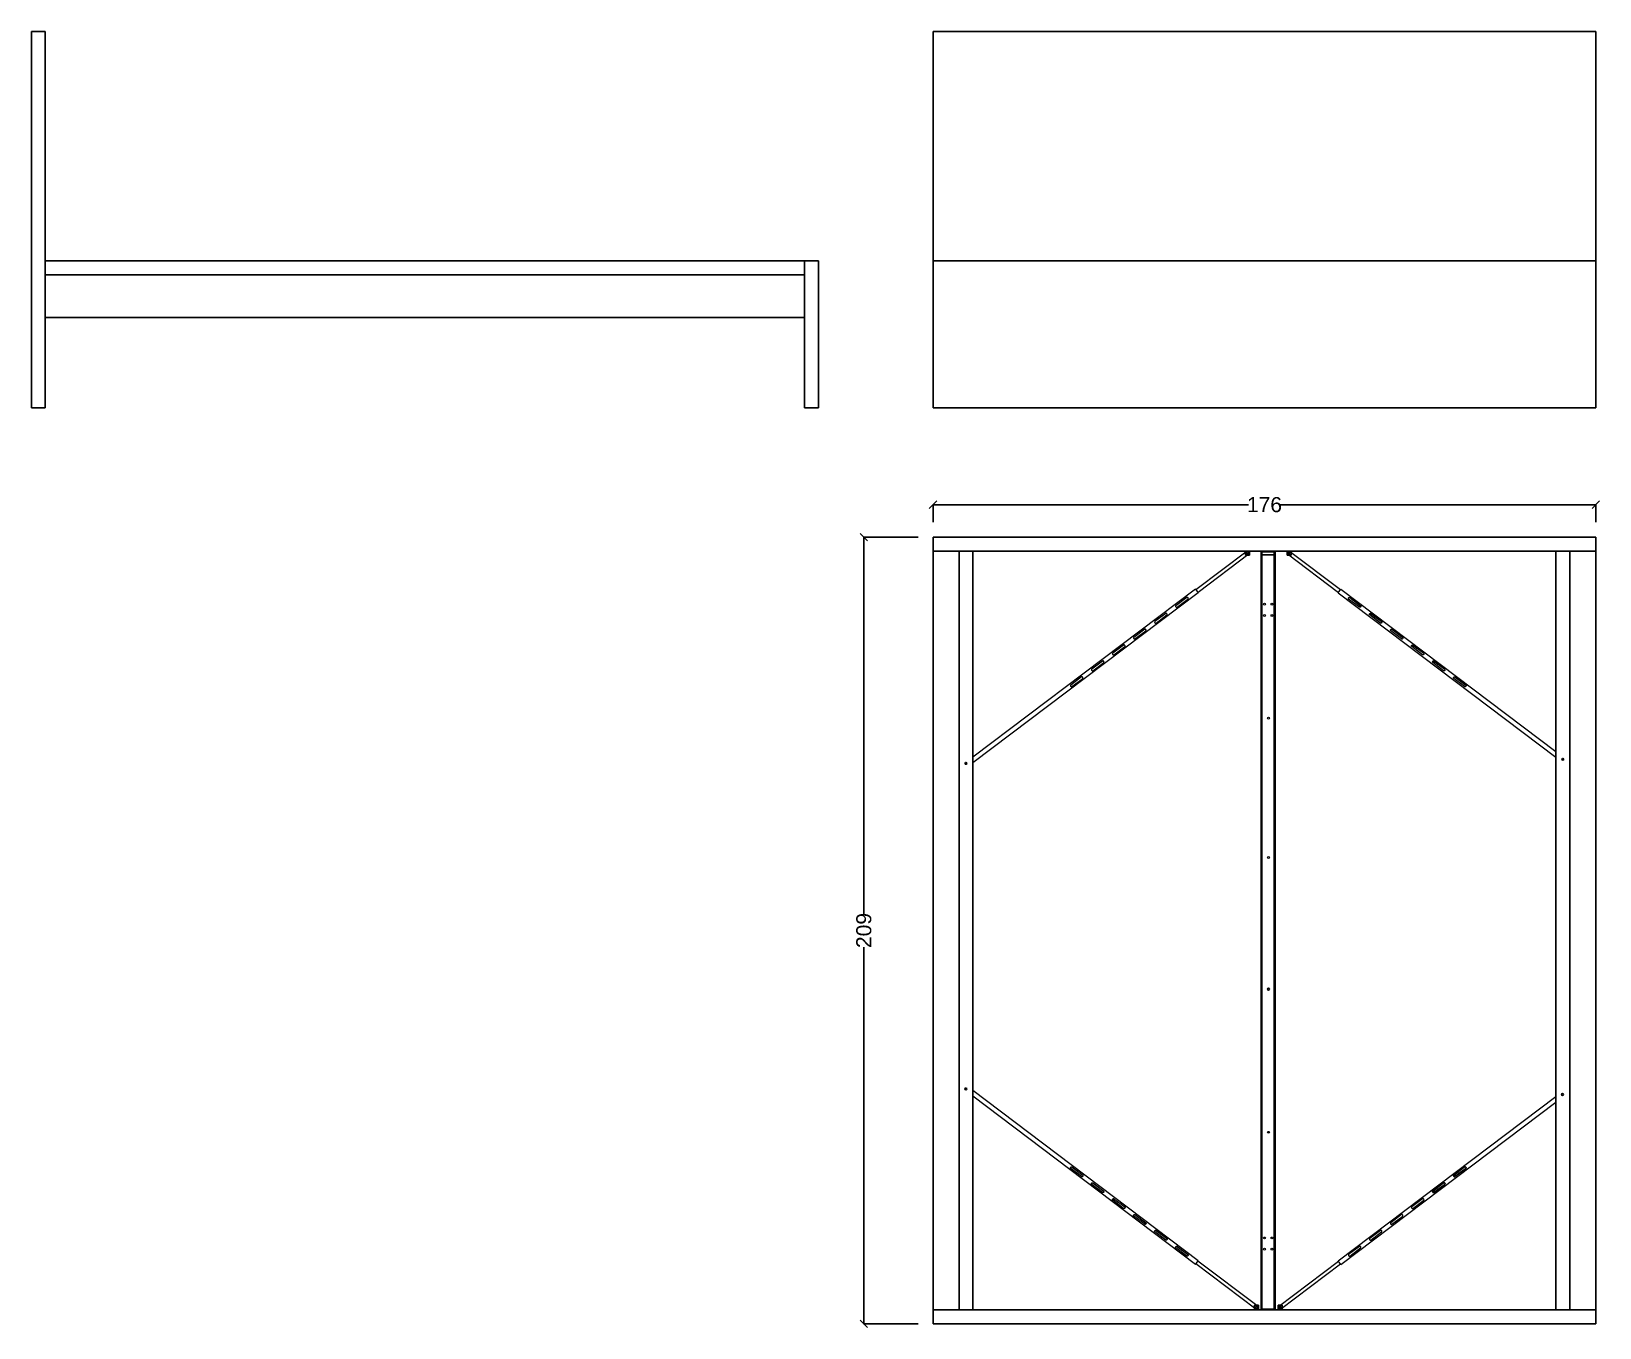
# Model space of a CAD drawing. Header units: millimetres. Extents: x -856571 to -800970, y -283777 to -272896.
# Drawn here: x -805134 to -800970, y -280855 to -277411 of the extents above; entities that cross this region are included whole.
import ezdxf

# ---------------------------------------------------------------- set-up
doc = ezdxf.new("R2010")
doc.units = ezdxf.units.MM
doc.layers.get('DEFPOINTS').update_dxf_attribs({"color": 210})
doc.layers.add('oggetti particolari', color=6, linetype='Continuous')
doc.styles.add('ARIAL', font='arial.ttf')
doc.dimstyles.get("Standard").update_dxf_attribs({"dimtxt": 40, "dimasz": 20, "dimexe": 0.8, "dimexo": 40, "dimgap": 0.09, "dimtad": 0, "dimdec": 0, "dimlfac": 0.1, "dimzin": 0, "dimdsep": 46, "dimtxsty": 'ARIAL', "dimblk": 'OBLIQUE', "dimcen": 0.09, "dimadec": 0, "dimazin": 0, "dimtfac": 1, "dimtdec": 0, "dimtofl": 0, "dimtmove": 0, "dimatfit": 3, "dimfxl": 1, "dimtolj": 1, "dimtzin": 0, "dimarcsym": 0})

msp = doc.modelspace()

# ---------------------------------------------------------------- blocks, each defined once
blk = doc.blocks.new('_Oblique')
at = {"color": 0, "linetype": 'ByBlock', "lineweight": -2}
blk.add_line((-0.5, -0.5), (0.5, 0.5), dxfattribs=at)
blk = doc.blocks.new('*D78')
at = {"color": 0, "lineweight": -2, "transparency": 16777216}
for p, q in [((-802740, -278714.9), (-802740, -278668.1)), ((-802740, -278668.9), (-801902.3, -278668.9)), ((-800980, -278668.9), (-801817.6, -278668.9)), ((-800980, -278714.9), (-800980, -278668.1))]:
    blk.add_line(p, q, dxfattribs=at)
at = {"layer": 'DEFPOINTS', "color": 0, "transparency": 16777216}
for p in [(-800980, -278668.9), (-802740, -278754.9), (-800980, -278754.9)]:
    blk.add_point(p, dxfattribs=at)
at = {"color": 0, "lineweight": -2, "transparency": 16777216, "xscale": 20, "yscale": 20, "zscale": 20, "rotation": 180}
blk.add_blockref('_Oblique', (-802740, -278668.9), dxfattribs=at)
at = {"color": 0, "lineweight": -2, "transparency": 16777216, "xscale": 20, "yscale": 20, "zscale": 20}
blk.add_blockref('_Oblique', (-800980, -278668.9), dxfattribs=at)
at = {"color": 0, "lineweight": 5, "transparency": 16777216, "insert": (-801860, -278668.9), "char_height": 40, "attachment_point": 5, "style": 'ARIAL'}
blk.add_mtext('\\A1;176', dxfattribs=at)
blk = doc.blocks.new('*D79')
at = {"color": 0, "lineweight": -2, "transparency": 16777216}
for p, q in [((-802780, -278754.9), (-802924.6, -278754.9)), ((-802923.8, -278754.9), (-802923.8, -279755.2)), ((-802923.8, -280844.9), (-802923.8, -279844.5)), ((-802780, -280844.9), (-802924.6, -280844.9))]:
    blk.add_line(p, q, dxfattribs=at)
at = {"layer": 'DEFPOINTS', "color": 0, "transparency": 16777216}
for p in [(-802740, -278754.9), (-802923.8, -280844.9), (-802740, -280844.9)]:
    blk.add_point(p, dxfattribs=at)
at = {"color": 0, "lineweight": -2, "transparency": 16777216, "xscale": 20, "yscale": 20, "zscale": 20}
for p, rotation in [((-802923.8, -278754.9), 90), ((-802923.8, -280844.9), 270)]:
    blk.add_blockref('_Oblique', p, dxfattribs=dict(at, rotation=rotation))
at = {"color": 0, "lineweight": 5, "transparency": 16777216, "insert": (-802923.8, -279799.9), "char_height": 40, "attachment_point": 5, "rotation": 90, "style": 'ARIAL'}
blk.add_mtext('\\A1;209', dxfattribs=at)

# ---------------------------------------------------------------- dimensions: what is measured, and where the dimension line sits
at = {"lineweight": 5}
dim = msp.add_linear_dim(base=(-800980, -278668.9), p1=(-802740, -278754.9), p2=(-800980, -278754.9), dimstyle='Standard', dxfattribs=at)
dim.commit()
dim.dimension.update_dxf_attribs({"geometry": '*D78', "text_midpoint": (-801860, -278668.9)})
dim = msp.add_linear_dim(base=(-802923.8, -280844.9), p1=(-802740, -278754.9), p2=(-802740, -280844.9), angle=90, dimstyle='Standard', dxfattribs=at)
dim.commit()
dim.dimension.update_dxf_attribs({"geometry": '*D79', "text_midpoint": (-802923.8, -279799.9)})

# ---------------------------------------------------------------- linework, layer by layer
for p, q in [((-805134.4, -278411.4), (-805134.4, -277411.4)), ((-805134.4, -277411.4), (-805097.5, -277411.4)), ((-805097.5, -277411.4), (-805097.5, -278411.4)), ((-802740, -278411.4), (-802740, -277411.4)), ((-802740, -277411.4), (-800980, -277411.4)), ((-800980, -278411.4), (-800980, -277411.4)), ((-803044.4, -278021.4), (-805097.5, -278021.4)), ((-803081.4, -278058.3), (-805097.5, -278058.3)), ((-803081.4, -278411.4), (-803081.4, -278021.4)), ((-803044.4, -278411.4), (-803044.4, -278021.4)), ((-802740, -278021.1), (-800980, -278021.1)), ((-803081.4, -278171.4), (-805097.5, -278171.4)), ((-805134.4, -278411.4), (-805097.5, -278411.4)), ((-803081.4, -278411.4), (-803044.4, -278411.4)), ((-802740, -278411.4), (-800980, -278411.4)), ((-802740, -278754.9), (-800980, -278754.9)), ((-802740, -278754.9), (-802740, -280844.9)), ((-800980, -278754.9), (-800980, -280844.9)), ((-802740, -278791.8), (-800980, -278791.8)), ((-802671, -278791.8), (-802671, -280807.9)), ((-802634, -278791.8), (-802634, -280807.9)), ((-801085.9, -278791.8), (-801085.9, -280807.9)), ((-801049, -278791.8), (-801049, -280807.9)), ((-800980, -280807.9), (-802740, -280807.9)), ((-800980, -280844.9), (-802740, -280844.9))]:
    msp.add_line(p, q)
at = {"layer": 'oggetti particolari'}
for p, q in [((-802740, -278791.8), (-802740, -278791.8)), ((-802740, -278791.8), (-802671, -278791.8)), ((-801910.1, -278791.8, 412.9), (-801910.1, -278802.9, 412.9)), ((-801910.1, -278802.9, 412.9), (-801899.7, -278802.9, 412.9)), ((-801899.7, -278802.9, 412.9), (-801899.7, -278791.8, 412.9)), ((-801868.9, -278792.9, 412.9), (-801868.9, -278792.9, 412.9)), ((-801865.9, -278792.9, 412.9), (-801868.9, -278792.9, 412.9)), ((-801867.1, -278792.9, 412.9), (-801867.6, -278791.8, 412.9)), ((-801832.7, -278792.9, 412.9), (-801867.1, -278792.9, 412.9)), ((-801866.5, -278791.9, 412.9), (-801866.5, -278791.8, 412.9)), ((-801833.3, -278791.9, 412.9), (-801866.5, -278791.9, 412.9)), ((-801833.9, -278792.9, 412.9), (-801865.9, -278792.9, 412.9)), ((-801833.8, -278794.3, 412.9), (-801865.8, -278794.3, 412.9)), ((-801833.8, -278802.3, 412.9), (-801865.8, -278802.3, 412.9)), ((-801833.9, -278792.9, 412.9), (-801830.9, -278792.9, 412.9)), ((-801833.3, -278791.9, 412.9), (-801833.3, -278791.8, 412.9)), ((-801832.7, -278792.9, 412.9), (-801832.2, -278791.8, 412.9)), ((-801799.9, -278791.8, 412.9), (-801799.9, -278802.6, 412.9)), ((-801799.9, -278802.6, 412.9), (-801789.5, -278802.6, 412.9)), ((-801789.5, -278802.6, 412.9), (-801789.5, -278791.8, 412.9)), ((-801886.4, -280807.9, 412.9), (-801886.4, -280795.4, 412.9)), ((-801886.4, -280795.4, 412.9), (-801875.9, -280795.4, 412.9)), ((-801875.9, -280795.4, 412.9), (-801875.9, -280807.9, 412.9)), ((-801865.9, -280805.4, 412.9), (-801868.9, -280805.4, 412.9)), ((-801867.1, -280805.4, 412.9), (-801868.4, -280807.9, 412.9)), ((-801866.5, -280806.4, 412.9), (-801867.3, -280807.9, 412.9)), ((-801832.7, -280805.4, 412.9), (-801867.1, -280805.4, 412.9)), ((-801833.3, -280806.4, 412.9), (-801866.5, -280806.4, 412.9)), ((-801833.9, -280805.4, 412.9), (-801865.9, -280805.4, 412.9)), ((-801833.9, -280807.9, 412.9), (-801865.9, -280807.9, 412.9)), ((-801833.9, -280805.4, 412.9), (-801830.9, -280805.4, 412.9)), ((-801833.3, -280806.4, 412.9), (-801832.5, -280807.9, 412.9)), ((-801832.7, -280805.4, 412.9), (-801831.4, -280807.9, 412.9)), ((-801823.9, -280807.9, 412.9), (-801823.9, -280795.4, 412.9)), ((-801823.9, -280795.4, 412.9), (-801813.4, -280795.4, 412.9)), ((-801813.4, -280795.4, 412.9), (-801813.4, -280807.9, 412.9))]:
    msp.add_line(p, q, dxfattribs=at)
at = {"layer": 'oggetti particolari', "lineweight": 5}
for p, q in [((-801906.2, -278792.3), (-802041.8, -278894.7)), ((-801900.7, -278799.5), (-802036.4, -278901.9)), ((-801868.9, -280805.4, 412.9), (-801868.9, -278791.8, 412.9)), ((-801865.9, -280807.9, 412.9), (-801865.9, -278791.8, 412.9)), ((-801833.9, -280807.9, 412.9), (-801833.9, -278791.8, 412.9)), ((-801830.9, -280805.4, 412.9), (-801830.9, -278791.8, 412.9)), ((-801798.8, -278799.2), (-801663.2, -278901.6)), ((-801793.4, -278792), (-801657.7, -278894.4)), ((-802043, -278893.2), (-802634, -279339.5)), ((-802043, -278893.2), (-802035.7, -278902.8)), ((-801664.1, -278902.8), (-801656.8, -278893.2)), ((-801656.8, -278893.2), (-801085.9, -279324.3)), ((-802035.7, -278902.8), (-802634, -279354.5)), ((-801664.1, -278902.8), (-801085.9, -279339.3)), ((-802035.7, -280677.1), (-802634, -280225.3)), ((-802043, -280686.7), (-802634, -280240.4)), ((-801664.1, -280677.1), (-801085.9, -280240.5)), ((-801656.8, -280686.7), (-801085.9, -280255.6)), ((-802043, -280686.7), (-802035.7, -280677.1)), ((-801877, -280798.8), (-802036.6, -280678.3)), ((-801822.8, -280798.8), (-801663.1, -280678.3)), ((-801656.8, -280686.7), (-801664.1, -280677.1)), ((-801882.5, -280806), (-802042.1, -280685.5)), ((-801817.3, -280806), (-801657.7, -280685.5)), ((-801865.9, -280805.4, 412.9), (-801868.9, -280805.4, 412.9)), ((-801833.9, -280805.4, 412.9), (-801865.9, -280805.4, 412.9)), ((-801833.9, -280807.9, 412.9), (-801865.9, -280807.9, 412.9)), ((-801833.9, -280805.4, 412.9), (-801830.9, -280805.4, 412.9))]:
    msp.add_line(p, q, dxfattribs=at)
for points in [[(-802066.4, -278915.3), (-802095.1, -278937, 0.414214), (-802095.5, -278939.8), (-802094.9, -278940.6, 0.414214), (-802092.1, -278941), (-802063.4, -278919.3, 0.414214), (-802063, -278916.5), (-802063.6, -278915.7, 0.414214)], [(-801633.4, -278915.3), (-801604.7, -278937, -0.414214), (-801604.3, -278939.8), (-801604.9, -278940.6, -0.414214), (-801607.7, -278941), (-801636.4, -278919.3, -0.414214), (-801636.8, -278916.5), (-801636.2, -278915.7, -0.414214)], [(-802122.3, -278957.5), (-802151, -278979.2, 0.414214), (-802151.4, -278982), (-802150.8, -278982.8, 0.414214), (-802148, -278983.1), (-802119.3, -278961.5, 0.414214), (-802118.9, -278958.7), (-802119.5, -278957.9, 0.414214)], [(-801577.5, -278957.5), (-801548.8, -278979.2, -0.414214), (-801548.4, -278982), (-801549, -278982.8, -0.414214), (-801551.8, -278983.1), (-801580.5, -278961.5, -0.414214), (-801580.9, -278958.7), (-801580.3, -278957.9, -0.414214)], [(-802178.1, -278999.6), (-802206.9, -279021.3, 0.414214), (-802207.3, -279024.1), (-802206.6, -279024.9, 0.414214), (-802203.8, -279025.3), (-802175.1, -279003.6, 0.414214), (-802174.7, -279000.8), (-802175.3, -279000, 0.414214)], [(-801521.7, -278999.6), (-801492.9, -279021.3, -0.414214), (-801492.5, -279024.1), (-801493.1, -279024.9, -0.414214), (-801495.9, -279025.3), (-801524.7, -279003.6, -0.414214), (-801525.1, -279000.8), (-801524.5, -279000, -0.414214)], [(-802234, -279041.8), (-802262.7, -279063.5, 0.414214), (-802263.1, -279066.3), (-802262.5, -279067.1, 0.414214), (-802259.7, -279067.5), (-802231, -279045.8, 0.414214), (-802230.6, -279043), (-802231.2, -279042.2, 0.414214)], [(-801465.8, -279041.8), (-801437.1, -279063.5, -0.414214), (-801436.7, -279066.3), (-801437.3, -279067.1, -0.414214), (-801440.1, -279067.5), (-801468.8, -279045.8, -0.414214), (-801469.2, -279043), (-801468.6, -279042.2, -0.414214)], [(-802289.9, -279084), (-802318.6, -279105.7, 0.414214), (-802319, -279108.5), (-802318.4, -279109.3, 0.414214), (-802315.6, -279109.7), (-802286.8, -279088, 0.414214), (-802286.5, -279085.2), (-802287.1, -279084.4, 0.414214)], [(-801409.9, -279084), (-801381.2, -279105.7, -0.414214), (-801380.8, -279108.5), (-801381.4, -279109.3, -0.414214), (-801384.2, -279109.7), (-801412.9, -279088, -0.414214), (-801413.3, -279085.2), (-801412.7, -279084.4, -0.414214)], [(-802345.7, -279126.2), (-802374.5, -279147.9, 0.414214), (-802374.8, -279150.7), (-802374.2, -279151.5, 0.414214), (-802371.4, -279151.9), (-802342.7, -279130.2, 0.414214), (-802342.3, -279127.4), (-802342.9, -279126.6, 0.414214)], [(-801354.1, -279126.2), (-801325.3, -279147.9, -0.414214), (-801324.9, -279150.7), (-801325.6, -279151.5, -0.414214), (-801328.4, -279151.9), (-801357.1, -279130.2, -0.414214), (-801357.5, -279127.4), (-801356.9, -279126.6, -0.414214)], [(-802345.7, -280453.7), (-802374.5, -280432, -0.414214), (-802374.8, -280429.2), (-802374.2, -280428.4, -0.414214), (-802371.4, -280428), (-802342.7, -280449.7, -0.414214), (-802342.3, -280452.5), (-802342.9, -280453.3, -0.414214)], [(-802289.9, -280495.9), (-802318.6, -280474.2, -0.414214), (-802319, -280471.4), (-802318.4, -280470.6, -0.414214), (-802315.6, -280470.2), (-802286.8, -280491.9, -0.414214), (-802286.5, -280494.7), (-802287.1, -280495.5, -0.414214)], [(-802234, -280538), (-802262.7, -280516.4, -0.414214), (-802263.1, -280513.6), (-802262.5, -280512.8, -0.414214), (-802259.7, -280512.4), (-802231, -280534.1, -0.414214), (-802230.6, -280536.9), (-802231.2, -280537.7, -0.414214)], [(-801465.8, -280538), (-801437.1, -280516.4, 0.414214), (-801436.7, -280513.6), (-801437.3, -280512.8, 0.414214), (-801440.1, -280512.4), (-801468.8, -280534.1, 0.414214), (-801469.2, -280536.9), (-801468.6, -280537.7, 0.414214)], [(-802178.1, -280580.2), (-802206.9, -280558.5, -0.414214), (-802207.3, -280555.7), (-802206.6, -280554.9, -0.414214), (-802203.8, -280554.5), (-802175.1, -280576.2, -0.414214), (-802174.7, -280579), (-802175.3, -280579.8, -0.414214)], [(-801521.7, -280580.2), (-801492.9, -280558.5, 0.414214), (-801492.5, -280555.7), (-801493.1, -280554.9, 0.414214), (-801495.9, -280554.5), (-801524.7, -280576.2, 0.414214), (-801525.1, -280579), (-801524.5, -280579.8, 0.414214)], [(-802122.3, -280622.4), (-802151, -280600.7, -0.414214), (-802151.4, -280597.9), (-802150.8, -280597.1, -0.414214), (-802148, -280596.7), (-802119.3, -280618.4, -0.414214), (-802118.9, -280621.2), (-802119.5, -280622, -0.414214)], [(-801577.5, -280622.4), (-801548.8, -280600.7, 0.414214), (-801548.4, -280597.9), (-801549, -280597.1, 0.414214), (-801551.8, -280596.7), (-801580.5, -280618.4, 0.414214), (-801580.9, -280621.2), (-801580.3, -280622, 0.414214)], [(-802066.4, -280664.6), (-802095.1, -280642.9, -0.414214), (-802095.5, -280640.1), (-802094.9, -280639.3, -0.414214), (-802092.1, -280638.9), (-802063.4, -280660.6, -0.414214), (-802063, -280663.4), (-802063.6, -280664.2, -0.414214)], [(-801633.4, -280664.6), (-801604.7, -280642.9, 0.414214), (-801604.3, -280640.1), (-801604.9, -280639.3, 0.414214), (-801607.7, -280638.9), (-801636.4, -280660.6, 0.414214), (-801636.8, -280663.4), (-801636.2, -280664.2, 0.414214)]]:
    msp.add_lwpolyline(points, format="xyb", close=True, dxfattribs=at)
at = {"layer": 'oggetti particolari'}
for points in [[(-801354.1, -280453.7), (-801325.3, -280432, 0.414214), (-801324.9, -280429.2), (-801325.6, -280428.4, 0.414214), (-801328.4, -280428), (-801357.1, -280449.7, 0.414214), (-801357.5, -280452.5), (-801356.9, -280453.3, 0.414214)], [(-801409.9, -280495.9), (-801381.2, -280474.2, 0.414214), (-801380.8, -280471.4), (-801381.4, -280470.6, 0.414214), (-801384.2, -280470.2), (-801412.9, -280491.9, 0.414214), (-801413.3, -280494.7), (-801412.7, -280495.5, 0.414214)]]:
    msp.add_lwpolyline(points, format="xyb", close=True, dxfattribs=at)
for centre in [(-801904.9, -278796.8, 412.9), (-801904.9, -278796.8, 412.9), (-801904.9, -278796.8, 412.9), (-801794.7, -278796.5, 412.9), (-801794.7, -278796.5, 412.9), (-801794.7, -278796.5, 412.9), (-801067.9, -279345.2), (-802652.6, -279355.9), (-801849.4, -279955.9), (-802653.2, -280220.9), (-801068.6, -280235.6), (-801881.1, -280801.5, 412.9), (-801881.1, -280801.5, 412.9), (-801881.1, -280801.5, 412.9), (-801818.6, -280801.5, 412.9), (-801818.6, -280801.5, 412.9), (-801818.6, -280801.5, 412.9)]:
    msp.add_circle(centre, 2.5, dxfattribs=at)
at = {"layer": 'oggetti particolari', "lineweight": 5}
for centre in [(-801860, -278933.2), (-801840.1, -278933.2), (-801860, -278963.2), (-801840.1, -278963.2), (-801849.4, -279235.9), (-801849.4, -279605.9), (-801849.4, -280335.9), (-801860, -280616.6), (-801840.1, -280616.6), (-801860, -280646.6), (-801840.1, -280646.6)]:
    msp.add_circle(centre, 2.5, dxfattribs=at)
at = {"layer": 'oggetti particolari'}
for centre, start, end in [((-801904.3, -278796.6), 320.9967, 113.113), ((-801904.3, -278796.6), 320.9967, 113.113), ((-801795.2, -278796.3), 66.887, 219.0033), ((-801795.2, -278796.3), 66.887, 219.0033), ((-801880.6, -280801.7), 246.887, 39.0033), ((-801880.6, -280801.7), 246.887, 39.0033), ((-801819.2, -280801.7), 140.9967, 293.113), ((-801819.2, -280801.7), 140.9967, 293.113)]:
    msp.add_arc(centre, 4.64, start, end, dxfattribs=at)

msp.set_redraw_order([(e.dxf.handle, doc.entitydb.next_handle()) for e in msp.query("TEXT MTEXT ATTDEF DIMENSION ARC_DIMENSION")])  # texts and dimensions are drawn at this point

doc.saveas('drawing.dxf')
